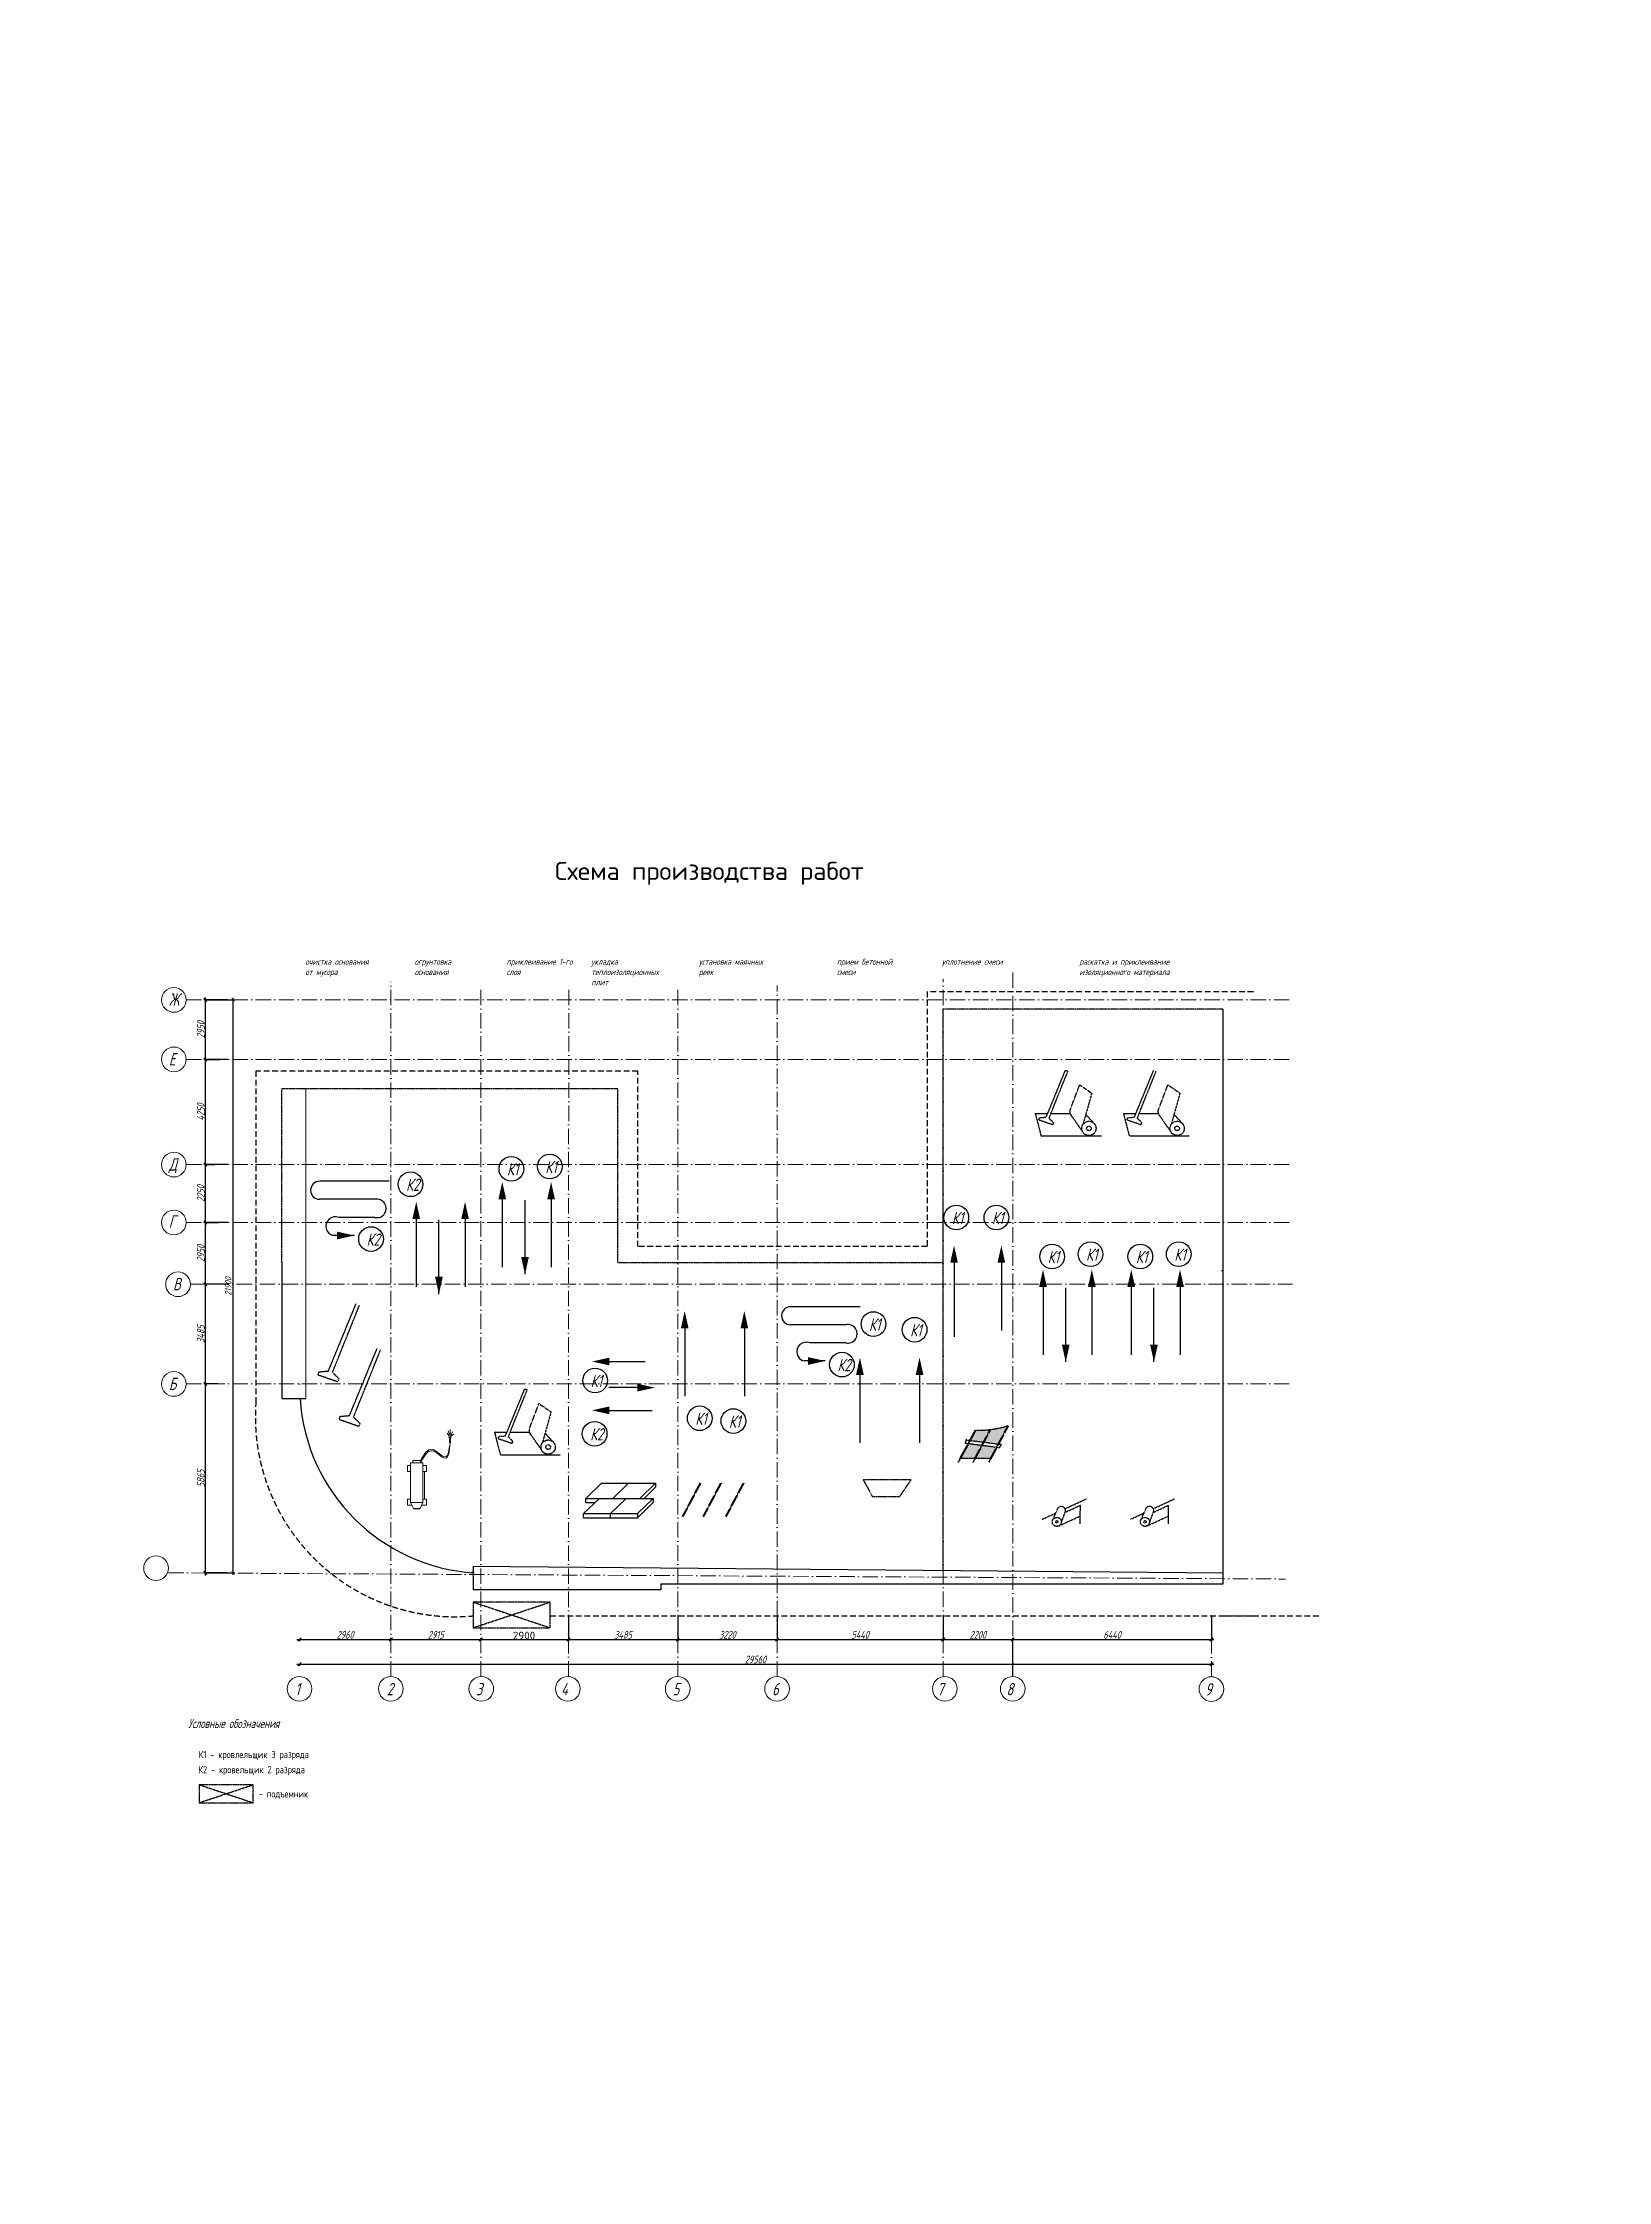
# Model space of a CAD drawing. Header units: millimetres. Extents: x 5763 to 12018931, y 39842 to 3600577.
# Drawn here: x 409585 to 531375, y 476594 to 642921 of the extents above; entities that cross this region are included whole.
import ezdxf

# ---------------------------------------------------------------- set-up
doc = ezdxf.new("R2010")
doc.units = ezdxf.units.MM
for name, pattern in [('ACAD_ISO04W100', [30, 24, -3, 0, -3]), ('ACAD_ISO10W100', [18, 12, -3, 0, -3]), ('DASHED', [0.75, 0.5, -0.25]), ('HIDDEN', [9.525, 6.35, -3.175])]:
    doc.linetypes.add(name, pattern=pattern)
doc.layers.add('!Форматы', color=7, linetype='Continuous')
doc.layers.add('Архитектура', color=7, linetype='Continuous')
doc.layers.add('@0.15', color=4, linetype='Continuous', lineweight=15)
doc.styles.add('Arial', font='arialbi.ttf', dxfattribs={"height": 1.8})
doc.styles.add('MStandart', font='romans.shx', dxfattribs={"width": 0.85, "height": 3})
doc.styles.get("Standard").update_dxf_attribs({"font": 'romans.shx', "width": 0.7, "oblique": 15, "height": 500})
doc.styles.add('style1', font='romans.shx', dxfattribs={"width": 0.7})
doc.styles.add('VSSP_ROMANS07', font='romans.shx', dxfattribs={"width": 0.7, "oblique": 15, "height": 250})
doc.dimstyles.new('1_100', dxfattribs={"dimtxt": 2.5, "dimasz": 2.5, "dimexe": 1.25, "dimexo": 0.625, "dimtad": 1, "dimlfac": 100, "dimtxsty": 'Arial', "dimblk": 'ARCHTICK', "dimcen": 2.5, "dimadec": 0, "dimazin": 0, "dimtfac": 1, "dimtmove": 0, "dimatfit": 3, "dimfxl": 1, "dimarcsym": 0})
doc.dimstyles.new('ISO-25', dxfattribs={"dimtxt": 500, "dimasz": 250, "dimexe": 150, "dimexo": 100, "dimgap": 125, "dimtad": 1, "dimtxsty": 'Standard', "dimblk": 'ARCHTICK', "dimcen": 25, "dimdle": 150, "dimadec": 0, "dimazin": 0, "dimtfac": 1, "dimtmove": 0, "dimatfit": 3, "dimfxl": 1, "dimarcsym": 0})
doc.dimstyles.new('VSSP-100', dxfattribs={"dimscale": 100, "dimtxt": 2.5, "dimasz": 2.5, "dimexe": 1.25, "dimexo": 0.625, "dimtad": 1, "dimdec": 0, "dimrnd": 0.001, "dimzin": 1, "dimtxsty": 'VSSP_ROMANS07', "dimblk": 'OBLIQUE', "dimcen": 2.5, "dimdle": 2, "dimaunit": 1, "dimadec": 3, "dimazin": 2, "dimtfac": 1, "dimtdec": 0, "dimtix": 1, "dimtmove": 2, "dimatfit": 3, "dimldrblk": 'OBLIQUE', "dimfxl": 1.25, "dimtolj": 1, "dimtzin": 0, "dimarcsym": 0})

msp = doc.modelspace()

# ---------------------------------------------------------------- texts
at = {"color": 7, "lineweight": 18, "ltscale": 0.5, "style": 'MStandart'}
msp.add_text('Схема производства работ ', height=1400, dxfattribs=at).set_placement((449422.88038, 577808.94928))
at = {"color": 7, "lineweight": 18, "ltscale": 0.5, "style": 'style1', "width": 0.7}
for s, p in [('К1 - кровлельщик 3 разряда', (421721.34811, 509499.57465)), ('К2 - кровельщик 2 разряда', (421693.23723, 508327.65545)), ('- подъемник', (426392.90907, 506441.59574))]:
    msp.add_text(s, height=560, dxfattribs=at).set_placement(p)
at = {"linetype": 'ACAD_ISO04W100', "char_height": 480, "attachment_point": 1}
for s, width, insert in [('очистка основания от мусора', 4821.1394241, (430007.7665, 571684.08682)), ('огрунтовка основания', 4821.1394241, (438515.98597, 571684.08682)), ('приклеивание 1-го слоя', 4821.1394241, (445669.85175, 571684.08682)), ('укладка теплоизоляционных плит', 4821.1394241, (452258.27081, 571684.08682)), ('установка маячных реек', 4821.1394241, (460627.22905, 571684.08682)), ('прием бетонной смеси', 4821.1394241, (471366.64875, 571684.08682)), ('уплотнение смеси', 4821.1394241, (479529.11467, 571684.08682)), ('раскатка и приклеивание изоляционного материала', 8095.5669264, (490228.80531, 571684.08682))]:
    msp.add_mtext_dynamic_manual_height_columns(s, width=width, gutter_width=2500, heights=[0], dxfattribs=dict(at, insert=insert))
at = {"char_height": 960, "attachment_point": 1}
for s, insert in [('К1', (445693.16759, 555777.63899)), ('К1', (448682.59374, 555959.20212)), ('К2', (437848.51722, 554575.95486)), ('К1', (480307.61365, 551989.08661)), ('К1', (483429.14184, 551989.08661)), ('К2', (434774.36149, 550314.19368)), ('К1', (487761.35037, 548959.1952)), ('К1', (490750.77653, 549140.75833)), ('К1', (494624.41368, 548959.1952)), ('К1', (497613.83983, 549140.75833)), ('К1', (473861.24251, 543706.83121)), ('К1', (477062.72311, 543264.82048)), ('К1', (452208.34468, 539315.95448)), ('К2', (471410.43959, 540553.69467)), ('К1', (460347.26599, 536379.74887)), ('К1', (462965.83835, 536158.57482)), ('К2', (452172.25366, 535169.96666))]:
    msp.add_mtext_dynamic_manual_height_columns(s, width=1227.9810389, gutter_width=12.5, heights=[0], dxfattribs=dict(at, insert=insert))
at = {"insert": (417969.14742, 512541.42055), "char_height": 700, "width": 20478.9228907, "attachment_point": 1}
msp.add_mtext('         Условные обозначения', dxfattribs=at)
at = {"layer": 'Архитектура', "lineweight": 20, "style": 'VSSP_ROMANS07', "oblique": 15, "width": 0.7}
for s, p in [('Ж', (419396.53947, 568022.48471)), ('Е', (419396.64086, 563381.20819)), ('Д', (419396.64086, 555200.28222)), ('Г', (419394.53004, 550763.9086)), ('В', (419718.22124, 545890.76788))]:
    msp.add_text(s, height=960, dxfattribs=at).set_placement(p)
at = {"layer": 'Архитектура', "color": 7, "lineweight": 20, "style": 'VSSP_ROMANS07', "oblique": 15, "width": 0.7}
for s, p in [('Б', (419396.64086, 538136.36788)), ('1', (429226.36717, 514389.34385)), ('2', (436356.11278, 514389.34385)), ('3', (443287.55378, 514389.34385)), ('4', (449906.10745, 514389.34385)), ('5', (458595.50868, 514389.34385)), ('6', (466325.90683, 514389.34385)), ('7', (479167.73102, 514389.34385)), ('8', (484557.1627, 514389.34385)), ('9', (500015.57041, 514369.9181))]:
    msp.add_text(s, height=960, dxfattribs=at).set_placement(p)

# ---------------------------------------------------------------- blocks, each defined once
blk = doc.blocks.new('_OBLIQUE')
at = {"color": 0, "linetype": 'ByBlock'}
blk.add_line((-0.5, -0.5), (0.5, 0.5), dxfattribs=at)
blk = doc.blocks.new('*D96')
at = {"layer": 'Defpoints', "color": 0, "transparency": 16777216}
for p in [(429557, 518733), (436663, 518733), (436663, 518733)]:
    blk.add_point(p, dxfattribs=at)
at = {"layer": 'Архитектура', "color": 0, "lineweight": -2, "transparency": 16777216}
for p, q in [((429357, 518733), (436863, 518733)), ((429557, 518733), (429557, 518608)), ((436663, 518733), (436663, 518858))]:
    blk.add_line(p, q, dxfattribs=at)
at = {"layer": 'Архитектура', "color": 0, "lineweight": -2, "transparency": 16777216, "xscale": 250, "yscale": 250, "zscale": 250, "rotation": 180}
blk.add_blockref('_OBLIQUE', (429557, 518733), dxfattribs=at)
at = {"layer": 'Архитектура', "color": 0, "lineweight": -2, "transparency": 16777216, "xscale": 250, "yscale": 250, "zscale": 250}
blk.add_blockref('_OBLIQUE', (436663, 518733), dxfattribs=at)
at = {"layer": 'Архитектура', "color": 0, "lineweight": 20, "transparency": 16777216, "insert": (433110, 519096), "char_height": 250, "attachment_point": 5, "style": 'VSSP_ROMANS07'}
blk.add_mtext('\\A1;{\\H2.4x;2960}', dxfattribs=at)
blk = doc.blocks.new('*D97')
at = {"layer": 'Defpoints', "color": 0, "transparency": 16777216}
for p in [(429557, 516813), (500503, 516813), (500503, 516813)]:
    blk.add_point(p, dxfattribs=at)
at = {"layer": 'Архитектура', "color": 0, "lineweight": -2, "transparency": 16777216}
for p, q in [((429357, 516813), (500703, 516813)), ((429557, 516813), (429557, 516688)), ((500503, 516813), (500503, 516938))]:
    blk.add_line(p, q, dxfattribs=at)
at = {"layer": 'Архитектура', "color": 0, "lineweight": -2, "transparency": 16777216, "xscale": 250, "yscale": 250, "zscale": 250, "rotation": 180}
blk.add_blockref('_OBLIQUE', (429557, 516813), dxfattribs=at)
at = {"layer": 'Архитектура', "color": 0, "lineweight": -2, "transparency": 16777216, "xscale": 250, "yscale": 250, "zscale": 250}
blk.add_blockref('_OBLIQUE', (500503, 516813), dxfattribs=at)
at = {"layer": 'Архитектура', "color": 0, "lineweight": 20, "transparency": 16777216, "insert": (465030, 517176), "char_height": 250, "attachment_point": 5, "style": 'VSSP_ROMANS07'}
blk.add_mtext('\\A1;{\\H2.4x;29560}', dxfattribs=at)
blk = doc.blocks.new('*D98')
at = {"layer": 'Defpoints', "color": 0, "transparency": 16777216}
for p in [(436663, 518733), (443661, 518733), (443661, 518733)]:
    blk.add_point(p, dxfattribs=at)
at = {"layer": 'Архитектура', "color": 0, "lineweight": -2, "transparency": 16777216}
for p, q in [((436463, 518733), (443861, 518733)), ((436663, 518733), (436663, 518858)), ((443661, 518733), (443661, 518858))]:
    blk.add_line(p, q, dxfattribs=at)
at = {"layer": 'Архитектура', "color": 0, "lineweight": -2, "transparency": 16777216, "xscale": 250, "yscale": 250, "zscale": 250, "rotation": 180}
blk.add_blockref('_OBLIQUE', (436663, 518733), dxfattribs=at)
at = {"layer": 'Архитектура', "color": 0, "lineweight": -2, "transparency": 16777216, "xscale": 250, "yscale": 250, "zscale": 250}
blk.add_blockref('_OBLIQUE', (443661, 518733), dxfattribs=at)
at = {"layer": 'Архитектура', "color": 0, "lineweight": 20, "transparency": 16777216, "insert": (440162, 519096), "char_height": 250, "width": 61153.46, "attachment_point": 5, "style": 'VSSP_ROMANS07'}
blk.add_mtext('\\A1;{\\H2.4x;2915}', dxfattribs=at)
blk = doc.blocks.new('*D99')
at = {"layer": 'Defpoints', "color": 0, "transparency": 16777216}
for p in [(422237, 538603), (422687, 538603), (424001, 523915)]:
    blk.add_point(p, dxfattribs=at)
at = {"layer": 'Архитектура', "color": 0, "lineweight": -2, "transparency": 16777216}
for p, q in [((422624, 538603), (422112, 538603)), ((422237, 523715), (422237, 538803)), ((423938, 523915), (422112, 523915))]:
    blk.add_line(p, q, dxfattribs=at)
at = {"layer": 'Архитектура', "color": 0, "lineweight": -2, "transparency": 16777216, "xscale": 250, "yscale": 250, "zscale": 250}
for p, rotation in [((422237, 538603), 90), ((422237, 523915), 270)]:
    blk.add_blockref('_OBLIQUE', p, dxfattribs=dict(at, rotation=rotation))
at = {"layer": 'Архитектура', "color": 0, "lineweight": 20, "transparency": 16777216, "insert": (421874, 531259), "char_height": 250, "width": 65299.15, "attachment_point": 5, "rotation": 90, "style": 'VSSP_ROMANS07'}
blk.add_mtext('\\A1;{\\H2.4x;5865}', dxfattribs=at)
blk = doc.blocks.new('*D100')
at = {"layer": 'Defpoints', "color": 0, "transparency": 16777216}
for p in [(422237, 546357), (424058, 546357), (423264, 538603)]:
    blk.add_point(p, dxfattribs=at)
at = {"layer": 'Архитектура', "color": 0, "lineweight": -2, "transparency": 16777216}
for p, q in [((423996, 546357), (422112, 546357)), ((422237, 538403), (422237, 546557)), ((423202, 538603), (422112, 538603))]:
    blk.add_line(p, q, dxfattribs=at)
at = {"layer": 'Архитектура', "color": 0, "lineweight": -2, "transparency": 16777216, "xscale": 250, "yscale": 250, "zscale": 250}
for p, rotation in [((422237, 546357), 90), ((422237, 538603), 270)]:
    blk.add_blockref('_OBLIQUE', p, dxfattribs=dict(at, rotation=rotation))
at = {"layer": 'Архитектура', "color": 0, "lineweight": 20, "transparency": 16777216, "insert": (421874, 542480), "char_height": 250, "attachment_point": 5, "rotation": 90, "style": 'VSSP_ROMANS07'}
blk.add_mtext('\\A1;{\\H2.4x;3485}', dxfattribs=at)
blk = doc.blocks.new('*D101')
at = {"layer": 'Defpoints', "color": 0, "transparency": 16777216}
for p in [(458981, 520653), (466711, 520653), (466711, 518733)]:
    blk.add_point(p, dxfattribs=at)
at = {"layer": 'Архитектура', "color": 0, "lineweight": -2, "transparency": 16777216}
for p, q in [((458981, 520591), (458981, 518608)), ((466711, 520591), (466711, 518608)), ((458781, 518733), (466911, 518733))]:
    blk.add_line(p, q, dxfattribs=at)
at = {"layer": 'Архитектура', "color": 0, "lineweight": -2, "transparency": 16777216, "xscale": 250, "yscale": 250, "zscale": 250, "rotation": 180}
blk.add_blockref('_OBLIQUE', (458981, 518733), dxfattribs=at)
at = {"layer": 'Архитектура', "color": 0, "lineweight": -2, "transparency": 16777216, "xscale": 250, "yscale": 250, "zscale": 250}
blk.add_blockref('_OBLIQUE', (466711, 518733), dxfattribs=at)
at = {"layer": 'Архитектура', "color": 0, "lineweight": 20, "transparency": 16777216, "insert": (462846, 519096), "char_height": 250, "width": 87154.5, "attachment_point": 5, "style": 'VSSP_ROMANS07'}
blk.add_mtext('\\A1;{\\H2.4x;3220}', dxfattribs=at)
blk = doc.blocks.new('*D105')
at = {"layer": 'Defpoints', "color": 0, "transparency": 16777216}
for p in [(479622, 520653), (485045, 518733), (485045, 515853)]:
    blk.add_point(p, dxfattribs=at)
at = {"layer": 'Архитектура', "color": 0, "lineweight": -2, "transparency": 16777216}
for p, q in [((479622, 520591), (479622, 518608)), ((479422, 518733), (485245, 518733)), ((485045, 515916), (485045, 518858))]:
    blk.add_line(p, q, dxfattribs=at)
at = {"layer": 'Архитектура', "color": 0, "lineweight": -2, "transparency": 16777216, "xscale": 250, "yscale": 250, "zscale": 250, "rotation": 180}
blk.add_blockref('_OBLIQUE', (479622, 518733), dxfattribs=at)
at = {"layer": 'Архитектура', "color": 0, "lineweight": -2, "transparency": 16777216, "xscale": 250, "yscale": 250, "zscale": 250}
blk.add_blockref('_OBLIQUE', (485045, 518733), dxfattribs=at)
at = {"layer": 'Архитектура', "color": 0, "lineweight": 20, "transparency": 16777216, "insert": (482333, 519095), "char_height": 250, "width": 65741.77, "attachment_point": 5, "style": 'VSSP_ROMANS07'}
blk.add_mtext('\\A1;{\\H2.4x;2200}', dxfattribs=at)
blk = doc.blocks.new('*D106')
at = {"layer": 'Defpoints', "color": 0, "transparency": 16777216}
for p in [(500503, 520653), (500503, 518733), (485045, 515853)]:
    blk.add_point(p, dxfattribs=at)
at = {"layer": 'Архитектура', "color": 0, "lineweight": -2, "transparency": 16777216}
for p, q in [((500503, 520591), (500503, 518608)), ((484845, 518733), (500703, 518733)), ((485045, 515916), (485045, 518858))]:
    blk.add_line(p, q, dxfattribs=at)
at = {"layer": 'Архитектура', "color": 0, "lineweight": -2, "transparency": 16777216, "xscale": 250, "yscale": 250, "zscale": 250, "rotation": 180}
blk.add_blockref('_OBLIQUE', (485045, 518733), dxfattribs=at)
at = {"layer": 'Архитектура', "color": 0, "lineweight": -2, "transparency": 16777216, "xscale": 250, "yscale": 250, "zscale": 250}
blk.add_blockref('_OBLIQUE', (500503, 518733), dxfattribs=at)
at = {"layer": 'Архитектура', "color": 0, "lineweight": 20, "transparency": 16777216, "insert": (492774, 519095), "char_height": 250, "width": 77202.16, "attachment_point": 5, "style": 'VSSP_ROMANS07'}
blk.add_mtext('\\A1;{\\H2.4x;6440}', dxfattribs=at)
blk = doc.blocks.new('*D102')
at = {"layer": 'Defpoints', "color": 0, "transparency": 16777216}
for p in [(450482, 520654), (458981, 519130), (458981, 518734)]:
    blk.add_point(p, dxfattribs=at)
at = {"layer": 'Архитектура', "color": 0, "lineweight": -2, "transparency": 16777216}
for p, q in [((450482, 520592), (450482, 518609)), ((458981, 519067), (458981, 518609)), ((450282, 518734), (459181, 518734))]:
    blk.add_line(p, q, dxfattribs=at)
at = {"layer": 'Архитектура', "color": 0, "lineweight": -2, "transparency": 16777216, "xscale": 250, "yscale": 250, "zscale": 250, "rotation": 180}
blk.add_blockref('_OBLIQUE', (450482, 518734), dxfattribs=at)
at = {"layer": 'Архитектура', "color": 0, "lineweight": -2, "transparency": 16777216, "xscale": 250, "yscale": 250, "zscale": 250}
blk.add_blockref('_OBLIQUE', (458981, 518734), dxfattribs=at)
at = {"layer": 'Архитектура', "color": 0, "lineweight": 20, "transparency": 16777216, "insert": (454731, 519097), "char_height": 250, "attachment_point": 5, "style": 'VSSP_ROMANS07', "bg_fill": 3, "box_fill_scale": 1.1, "bg_fill_color": 256, "bg_fill_true_color": 13158600, "bg_fill_transparency": 0}
blk.add_mtext('\\A1;{\\H2.4x;3485}', dxfattribs=at)
blk = doc.blocks.new('*D103')
at = {"layer": '!Форматы', "color": 0, "lineweight": -2, "transparency": 16777216}
for p, q in [((466511, 518733), (479829, 518733)), ((466711, 518733), (466711, 518608)), ((479629, 518733), (479629, 518858))]:
    blk.add_line(p, q, dxfattribs=at)
at = {"layer": 'Defpoints', "color": 0, "transparency": 16777216}
for p in [(466711, 518733), (479629, 518733), (479629, 518733)]:
    blk.add_point(p, dxfattribs=at)
at = {"layer": '!Форматы', "color": 0, "lineweight": -2, "transparency": 16777216, "xscale": 250, "yscale": 250, "zscale": 250, "rotation": 180}
blk.add_blockref('_OBLIQUE', (466711, 518733), dxfattribs=at)
at = {"layer": '!Форматы', "color": 0, "lineweight": -2, "transparency": 16777216, "xscale": 250, "yscale": 250, "zscale": 250}
blk.add_blockref('_OBLIQUE', (479629, 518733), dxfattribs=at)
at = {"layer": '!Форматы', "color": 0, "lineweight": 20, "transparency": 16777216, "insert": (473170, 519095), "char_height": 250, "attachment_point": 5, "style": 'VSSP_ROMANS07'}
blk.add_mtext('\\A1;{\\H2.4x;5440}', dxfattribs=at)
blk = doc.blocks.new('_ArchTick')
at = {"color": 0, "linetype": 'ByBlock', "const_width": 0.15}
blk.add_lwpolyline([(-0.5, -0.5), (0.5, 0.5)], dxfattribs=at)
blk = doc.blocks.new('*D104')
at = {"color": 0, "lineweight": -2, "ltscale": 100, "transparency": 16777216}
for p, q in [((443661, 518734), (443661, 518734)), ((443661, 518733), (450391, 518733)), ((450391, 518734), (450391, 518734))]:
    blk.add_line(p, q, dxfattribs=at)
at = {"layer": 'Defpoints', "color": 0, "ltscale": 100, "transparency": 16777216}
for p in [(443661, 518733), (450391, 518733), (450391, 518733)]:
    blk.add_point(p, dxfattribs=at)
at = {"color": 0, "lineweight": -2, "ltscale": 100, "transparency": 16777216, "xscale": 2.5, "yscale": 2.5, "zscale": 2.5, "rotation": 180}
blk.add_blockref('_ArchTick', (443661, 518733), dxfattribs=at)
at = {"color": 0, "lineweight": -2, "ltscale": 100, "transparency": 16777216, "xscale": 2.5, "yscale": 2.5, "zscale": 2.5}
blk.add_blockref('_ArchTick', (450391, 518733), dxfattribs=at)
at = {"color": 0, "ltscale": 100, "transparency": 16777216, "insert": (447026, 519034), "char_height": 1.8, "width": 558.51, "attachment_point": 5, "style": 'Arial'}
blk.add_mtext('{\\Fromans|c204;\\H333.33333x;2900}', dxfattribs=at)
blk = doc.blocks.new('*D107')
at = {"layer": 'Defpoints', "color": 0, "transparency": 16777216}
for p in [(422237, 551167), (424058, 551167), (423264, 546357)]:
    blk.add_point(p, dxfattribs=at)
at = {"layer": 'Архитектура', "color": 0, "lineweight": -2, "transparency": 16777216}
for p, q in [((423996, 551167), (422112, 551167)), ((422237, 546157), (422237, 551367)), ((423202, 546357), (422112, 546357))]:
    blk.add_line(p, q, dxfattribs=at)
at = {"layer": 'Архитектура', "color": 0, "lineweight": -2, "transparency": 16777216, "xscale": 250, "yscale": 250, "zscale": 250}
for p, rotation in [((422237, 551167), 90), ((422237, 546357), 270)]:
    blk.add_blockref('_OBLIQUE', p, dxfattribs=dict(at, rotation=rotation))
at = {"layer": 'Архитектура', "color": 0, "lineweight": 20, "transparency": 16777216, "insert": (421874, 548762), "char_height": 250, "attachment_point": 5, "rotation": 90, "style": 'VSSP_ROMANS07'}
blk.add_mtext('\\A1;{\\H2.4x;2950}', dxfattribs=at)
blk = doc.blocks.new('*D108')
at = {"layer": 'Defpoints', "color": 0, "transparency": 16777216}
for p in [(422237, 555667), (424058, 555667), (423264, 551167)]:
    blk.add_point(p, dxfattribs=at)
at = {"layer": 'Архитектура', "color": 0, "lineweight": -2, "transparency": 16777216}
for p, q in [((423996, 555667), (422112, 555667)), ((422237, 550967), (422237, 555867)), ((423202, 551167), (422112, 551167))]:
    blk.add_line(p, q, dxfattribs=at)
at = {"layer": 'Архитектура', "color": 0, "lineweight": -2, "transparency": 16777216, "xscale": 250, "yscale": 250, "zscale": 250}
for p, rotation in [((422237, 555667), 90), ((422237, 551167), 270)]:
    blk.add_blockref('_OBLIQUE', p, dxfattribs=dict(at, rotation=rotation))
at = {"layer": 'Архитектура', "color": 0, "lineweight": 20, "transparency": 16777216, "insert": (421874, 553417), "char_height": 250, "attachment_point": 5, "rotation": 90, "style": 'VSSP_ROMANS07'}
blk.add_mtext('\\A1;{\\H2.4x;2250}', dxfattribs=at)
blk = doc.blocks.new('*D109')
at = {"layer": 'Defpoints', "color": 0, "transparency": 16777216}
for p in [(422237, 563848), (424058, 563848), (423264, 555667)]:
    blk.add_point(p, dxfattribs=at)
at = {"layer": 'Архитектура', "color": 0, "lineweight": -2, "transparency": 16777216}
for p, q in [((422237, 555467), (422237, 564048)), ((423996, 563848), (422112, 563848)), ((423202, 555667), (422112, 555667))]:
    blk.add_line(p, q, dxfattribs=at)
at = {"layer": 'Архитектура', "color": 0, "lineweight": -2, "transparency": 16777216, "xscale": 250, "yscale": 250, "zscale": 250}
for p, rotation in [((422237, 563848), 90), ((422237, 555667), 270)]:
    blk.add_blockref('_OBLIQUE', p, dxfattribs=dict(at, rotation=rotation))
at = {"layer": 'Архитектура', "color": 0, "lineweight": 20, "transparency": 16777216, "insert": (421874, 559757), "char_height": 250, "width": 166326.95, "attachment_point": 5, "rotation": 90, "style": 'VSSP_ROMANS07'}
blk.add_mtext('\\A1;{\\H2.4x;4250}', dxfattribs=at)
blk = doc.blocks.new('*D110')
at = {"layer": 'Defpoints', "color": 0, "transparency": 16777216}
for p in [(422237, 568475), (424058, 568475), (423264, 563848)]:
    blk.add_point(p, dxfattribs=at)
at = {"layer": 'Архитектура', "color": 0, "lineweight": -2, "transparency": 16777216}
for p, q in [((423996, 568475), (422112, 568475)), ((422237, 563648), (422237, 568675)), ((423202, 563848), (422112, 563848))]:
    blk.add_line(p, q, dxfattribs=at)
at = {"layer": 'Архитектура', "color": 0, "lineweight": -2, "transparency": 16777216, "xscale": 250, "yscale": 250, "zscale": 250}
for p, rotation in [((422237, 568475), 90), ((422237, 563848), 270)]:
    blk.add_blockref('_OBLIQUE', p, dxfattribs=dict(at, rotation=rotation))
at = {"layer": 'Архитектура', "color": 0, "lineweight": 20, "transparency": 16777216, "insert": (421874, 566161), "char_height": 250, "attachment_point": 5, "rotation": 90, "style": 'VSSP_ROMANS07'}
blk.add_mtext('\\A1;{\\H2.4x;2950}', dxfattribs=at)
blk = doc.blocks.new('*D111')
at = {"color": 0, "lineweight": -2, "transparency": 16777216}
for p, q in [((422337, 568475), (424536, 568475)), ((424386, 523765), (424386, 568625)), ((422337, 523915), (424536, 523915))]:
    blk.add_line(p, q, dxfattribs=at)
at = {"layer": 'Defpoints', "color": 0, "transparency": 16777216}
for p in [(422237, 568475), (424386, 568475), (422237, 523915)]:
    blk.add_point(p, dxfattribs=at)
at = {"color": 0, "lineweight": -2, "transparency": 16777216, "xscale": 250, "yscale": 250, "zscale": 250}
for p, rotation in [((424386, 568475), 90), ((424386, 523915), 270)]:
    blk.add_blockref('_ArchTick', p, dxfattribs=dict(at, rotation=rotation))
at = {"color": 0, "transparency": 16777216, "insert": (424011, 546195), "char_height": 500, "attachment_point": 5, "rotation": 90}
blk.add_mtext('21900', dxfattribs=at)

# ---------------------------------------------------------------- dimensions: what is measured, and where the dimension line sits
at = {"layer": '!Форматы', "color": 1, "lineweight": 20}
dim = msp.add_linear_dim(base=(479628.87357, 518732.76684), p1=(466710.96463, 518733.24117), p2=(479628.87357, 518732.76684), text='{\\H2.4x;5440}', dimstyle='VSSP-100', override={"dimfxlon": 1}, dxfattribs=at)
dim.commit()
dim.dimension.update_dxf_attribs({"geometry": '*D103', "text_midpoint": (473169.9191, 519095.26684)})
dim = msp.add_linear_dim(base=(424386.22042, 568475.00574), p1=(422236.56687, 523914.84091), p2=(422236.56687, 568475.00574), angle=90, text='21900', dimstyle='ISO-25')
dim.commit()
dim.dimension.update_dxf_attribs({"geometry": '*D111', "text_midpoint": (424386.22042, 546194.92333), "dimtype": 160})
at = {"layer": 'Архитектура', "color": 7, "lineweight": 20}
for base, p1, p2, text, picture, middle in [((422236.56687, 563847.68122), (423264.4499, 555666.75525), (424058.00829, 563847.68122), '{\\H2.4x;4250}', '*D109', (421874.06687, 559757.21824)), ((422236.56687, 568475.00574), (423264.4499, 563847.68122), (424058.00829, 568475.00574), '{\\H2.4x;2950}', '*D110', (421874.06687, 566161.34348)), ((422236.56687, 538602.84091), (424000.56667, 523914.84091), (422686.56687, 538602.84091), '{\\H2.4x;5865}', '*D99', (421874.06687, 531258.84091)), ((422236.56687, 555666.75525), (423264.4499, 551166.75525), (424058.00829, 555666.75525), '{\\H2.4x;2250}', '*D108', (421874.06687, 553416.75525)), ((422236.56687, 551166.75525), (423264.4499, 546357.24091), (424058.00829, 551166.75525), '{\\H2.4x;2950}', '*D107', (421874.06687, 548761.99808)), ((422236.56687, 546357.24091), (423264.4499, 538602.84091), (424058.00829, 546357.24091), '{\\H2.4x;3485}', '*D100', (421874.06687, 542480.04091))]:
    dim = msp.add_linear_dim(base=base, p1=p1, p2=p2, angle=90, text=text, dimstyle='VSSP-100', override={"dimfxl": 100}, dxfattribs=at)
    dim.commit()
    dim.dimension.update_dxf_attribs({"geometry": picture, "text_midpoint": middle})
for base, p1, p2, text, override, picture, middle in [((466710.96463, 518733.24117), (458980.56647, 520653.24091), (466710.96463, 520653.24091), '{\\H2.4x;3220}', {"dimadec": 3, "dimfxl": 100}, '*D101', (462845.76555, 519095.74117)), ((485044.55876, 518732.76684), (479622.15998, 520653.24091), (485044.55876, 515853.24117), '{\\H2.4x;2200}', {"dimfxl": 100}, '*D105', (482333.35937, 519095.26684)), ((500502.96647, 518732.76684), (485044.55876, 515853.24117), (500502.96647, 520653.24091), '{\\H2.4x;6440}', {"dimfxl": 100}, '*D106', (492773.76262, 519095.26684)), ((443660.659, 518733.24117), (436662.73558, 518733.24117), (443660.659, 518733.24117), '{\\H2.4x;2915}', {"dimfxlon": 1}, '*D98', (440161.69729, 519095.74117)), ((436662.73558, 518733.24117), (429556.56262, 518733.24117), (436662.73558, 518733.24117), '{\\H2.4x;2960}', {"dimfxlon": 1}, '*D96', (433109.6491, 519095.74117)), ((500502.96647, 516813.24117), (429556.56262, 516813.24117), (500502.96647, 516813.24117), '{\\H2.4x;29560}', {"dimfxlon": 1}, '*D97', (465029.76454, 517175.74117))]:
    dim = msp.add_linear_dim(base=base, p1=p1, p2=p2, text=text, dimstyle='VSSP-100', override=override, dxfattribs=at)
    dim.commit()
    dim.dimension.update_dxf_attribs({"geometry": picture, "text_midpoint": middle})

# ---------------------------------------------------------------- hatches: boundary and pattern name
at = {"linetype": 'ACAD_ISO04W100'}
h = msp.add_hatch(dxfattribs=at)
h.set_pattern_fill('AR-CONC', color=256, scale=0.7)
h.set_pattern_definition([(50, (249771.26, 238094.75), (127.529268, -11.15736), [13.335, -146.685]), (355, (249771.26, 238094.75), (-24.670395, 133.73979), [10.668, -117.34841]), (100.451445, (249781.89, 238093.82), (102.858873, 122.582426), [11.333006, -124.66317]), (46.1842, (249771.26, 238130.3), (189.75533, -29.42963), [20.0025, -220.0275]), (96.63556, (249787.07, 238127.85), (166.18289, 173.19829), [16.99952, -186.99493]), (351.18415, (249771.26, 238130.3), (166.18289, 173.19829), [16.00198, -176.02181]), (21, (249789.04, 238121.42), (106.130074, -71.58564), [13.335, -146.685]), (326, (249789.04, 238121.42), (43.26142, 128.931576), [10.668, -117.348]), (71.451445, (249797.88, 238115.45), (149.391493, 57.34594), [11.333006, -124.662956]), (37.5, (249771.26, 238094.746), (2.1620223, 59.188527), [0, -115.9256, 0, -119.126, 0, -117.7925]), (7.5, (249771.26, 238094.746), (46.773764, 70.126402), [0, -67.9196, 0, -113.2586, 0, -44.8945]), (327.5, (249731.61, 238094.746), (94.9134166, -4.010121), [0, -44.45, 0, -138.684, 0, -184.023]), (317.5, (249713.83, 238094.746), (103.690427, 17.798544), [0, -57.785, 0, -92.1004, 0, -130.683])])
h.paths.add_polyline_path([(482655.78956, 533836.93598), (481593.65531, 533974.26877), (480956.96502, 532801.8944), (482107.98557, 532801.8944)])
h.paths.add_polyline_path([(483806.66449, 533688.12913), (482655.78956, 533836.93598), (482107.98557, 532801.8944), (483336.63192, 532801.8944)])
h.paths.add_polyline_path([(484693.65184, 535360.52172, -0.0443302019), (483303.80331, 535061.31768), (482771.94194, 534056.39869), (483925.12838, 533911.48986)])
h.paths.add_polyline_path([(483303.80331, 535061.31768, -0.0359475229), (482151.70903, 535001.84508), (481710.68168, 534189.75613), (482771.94194, 534056.39869)])

# ---------------------------------------------------------------- linework, layer by layer
at = {"layer": '!Форматы', "lineweight": 20}
msp.add_line((430044.82412, 561558.07231), (430044.82412, 537463.15528), dxfattribs=at)
at = {"layer": '!Форматы', "color": 1, "lineweight": 20}
msp.add_line((430044.61875, 537463.15528), (428983.81875, 537463.15528), dxfattribs=at)
at = {"linetype": 'HIDDEN', "ltscale": 70}
for p, q in [((503764.22366, 569113.79239), (478397.67347, 569113.79239)), ((478397.67347, 569113.79239), (478397.67347, 549304.23857)), ((455890.62716, 562926.37654), (426171.33375, 562926.37654)), ((426171.33375, 562926.37654), (426171.33375, 537264.74806)), ((455890.62716, 549304.23857), (455890.62716, 562926.37654)), ((478397.67347, 549304.23857), (455890.62716, 549304.23857)), ((449062.53312, 520563.87578), (508899.21866, 520563.87578))]:
    msp.add_line(p, q, dxfattribs=at)
for p, q in [((422236.56687, 568475.00574), (423419.68292, 568475.00574)), ((422236.56687, 563847.68122), (423372.0934, 563847.68122)), ((422236.56687, 555666.75525), (422960.28071, 555666.75525)), ((436528.774, 554372.04792), (431128.774, 554372.04792)), ((435426.86839, 552965.07448), (431128.774, 552965.07448)), ((445335.2377, 553469.7984), (445335.2377, 547700.82607)), ((447102.05445, 547131.95019), (447102.05445, 552900.92252)), ((449133.1393, 553469.7984), (449133.1393, 547700.82607)), ((422236.56687, 551166.75525), (423260.26617, 551166.75525)), ((435426.86839, 551558.10104), (432617.57082, 551558.10104)), ((438640.36619, 551932.00025), (438640.36619, 546163.02792)), ((440407.18293, 545594.15204), (440407.18293, 551363.12436)), ((442438.26778, 551932.00025), (442438.26778, 546163.02792)), ((433828.774, 550151.1276), (432183.34284, 550151.1276)), ((480482.549, 548027.25364), (480482.549, 542258.28131)), ((484161.64228, 548528.02787), (484161.64228, 542759.05554)), ((487403.42048, 546651.35461), (487403.42048, 540882.38228)), ((489170.23723, 540313.5064), (489170.23723, 546082.47873)), ((491201.32208, 546651.35461), (491201.32208, 540882.38228)), ((494266.48379, 546651.35461), (494266.48379, 540882.38228)), ((496033.30054, 540313.5064), (496033.30054, 546082.47873)), ((498064.38538, 546651.35461), (498064.38538, 540882.38228)), ((473164.85211, 544611.54891), (467764.85211, 544611.54891)), ((459526.32682, 543428.20435), (459526.32682, 537659.23202)), ((464165.42011, 543428.20435), (464165.42011, 537659.23202)), ((472062.94649, 543204.57547), (467764.85211, 543204.57547)), ((472062.94649, 541797.60203), (469253.64892, 541797.60203)), ((453159.88975, 540350.31803), (456461.31699, 540350.31803)), ((470464.85211, 540390.62859), (468819.42094, 540390.62859)), ((473156.13027, 539803.76174), (473156.13027, 534034.78941)), ((477795.22355, 539803.76174), (477795.22355, 534034.78941)), ((428196.61875, 537463.15528), (430044.61875, 537463.15528)), ((429559.35251, 538602.84091), (429559.35251, 538550.09484)), ((455851.59831, 538319.23319), (453614.66043, 538319.23319)), ((453159.88975, 536552.41644), (457007.8234, 536552.41644)), ((438415.35301, 528915.25806), (438940.89524, 528915.25806)), ((443062.53312, 524445.24091), (501396.61875, 523914.84091))]:
    msp.add_line(p, q)
at = {"linetype": 'ACAD_ISO04W100'}
for p, q in [((479635.97003, 524112.69862), (479635.97003, 567757.58295)), ((501396.61875, 567757.58295), (479635.97003, 567757.58295)), ((428196.61875, 548043.97834), (428196.61875, 561558.07231)), ((454333.50287, 561558.07231), (428196.61875, 561558.07231)), ((454333.50287, 548043.97834), (454333.50287, 561558.07231)), ((454333.50287, 548043.97834), (458064.82412, 548043.97834)), ((458064.82412, 548043.97834), (465069.82412, 548043.97834)), ((465069.82412, 548043.97834), (479635.97003, 548043.97834)), ((430994.19382, 539318.73085), (431073.72051, 539547.56907)), ((432636.99239, 535854.63896), (432716.51908, 536083.47717)), ((481331.84167, 534008.12098), (484030.43754, 533659.19552)), ((481438.4749, 534301.88148), (481334.74413, 533987.43054)), ((484163.96206, 533881.47814), (481404.45321, 534228.23664)), ((483336.63192, 532801.8944), (480956.96502, 532801.8944)), ((484030.43754, 533659.19552), (484163.96206, 533881.47814)), ((473418.75931, 531151.39859), (474121.77523, 529864.03873)), ((477138.88101, 531151.39859), (473418.75931, 531151.39859)), ((476260.11473, 529864.03873), (477138.88101, 531151.39859)), ((455855.4403, 528188.907), (457080.45632, 529397.64503)), ((457080.45632, 529705.58532), (457080.45632, 529397.64503)), ((474121.77523, 529864.03873), (476260.11473, 529864.03873)), ((451662.77964, 528188.907), (451662.77964, 528516.37175)), ((457668.61507, 522597.24091), (454333.50287, 522597.24091)), ((443062.53312, 521638.74105), (443062.53312, 519638.74105)), ((449062.53312, 521638.74105), (443062.53312, 521638.74105)), ((443062.53312, 521638.74105), (449062.53312, 519638.74105)), ((443062.53312, 519638.74105), (449062.53312, 521638.74105)), ((449062.53312, 519638.74105), (449062.53312, 521638.74105)), ((443062.53312, 519638.74105), (449062.53312, 519638.74105)), ((501396.61875, 520563.87578), (503764.22366, 520563.87578)), ((421752.9112, 507430.27293), (421752.9112, 506030.27293)), ((425952.9112, 507430.27293), (421752.9112, 507430.27293)), ((421752.9112, 507430.27293), (425952.9112, 506030.27293)), ((421752.9112, 506030.27293), (425952.9112, 507430.27293)), ((425952.9112, 506030.27293), (425952.9112, 507430.27293)), ((421752.9112, 506030.27293), (425952.9112, 506030.27293))]:
    msp.add_line(p, q, dxfattribs=at)
at = {"color": 1, "linetype": 'DASHED'}
for p, q in [((487652.71361, 559359.48739), (489154.56315, 563010.34492)), ((487873.69226, 559279.30765), (489342.38171, 562934.88568)), ((489154.56315, 563010.34492), (489342.38171, 562934.88568)), ((494515.77691, 559359.48739), (496017.62646, 563010.34492)), ((494736.75556, 559279.30765), (496205.44501, 562934.88568)), ((489501.37698, 559876.11392), (490254.31973, 561867.52507)), ((490254.31973, 561867.52507), (491192.65446, 561223.90339)), ((491192.65446, 561223.90339), (490513.77535, 558799.03272)), ((496364.44028, 559876.11392), (497117.38303, 561867.52507)), ((497117.38303, 561867.52507), (498055.71777, 561223.90339)), ((498055.71777, 561223.90339), (497376.83866, 558799.03272)), ((486777.9286, 559636.44978), (487766.64734, 559636.44978)), ((486795.04428, 559636.44978), (487248.61469, 557901.07674)), ((487081.88223, 559153.47501), (487137.55091, 559313.66176)), ((487081.88223, 559153.47501), (488155.6237, 558781.96889)), ((487137.55091, 559313.66176), (487652.71361, 559359.48739)), ((488239.60465, 558913.79334), (487873.69226, 559279.30765)), ((488017.18007, 559636.44978), (489482.23854, 559636.44978)), ((488155.6237, 558781.96889), (488239.60465, 558913.79334)), ((490456.95899, 558272.32487), (489542.371, 559577.92951)), ((491352.19403, 558886.91509), (490730.25619, 559572.27498)), ((493640.99191, 559636.44978), (494629.71065, 559636.44978)), ((493658.10759, 559636.44978), (494111.67799, 557901.07674)), ((493944.94553, 559153.47501), (494000.61422, 559313.66176)), ((493944.94553, 559153.47501), (495018.68701, 558781.96889)), ((494000.61422, 559313.66176), (494515.77691, 559359.48739)), ((495102.66795, 558913.79334), (494736.75556, 559279.30765)), ((494880.24337, 559636.44978), (496345.30184, 559636.44978)), ((495018.68701, 558781.96889), (495102.66795, 558913.79334)), ((497320.02229, 558272.32487), (496405.4343, 559577.92951)), ((498215.25734, 558886.91509), (497593.31949, 559572.27498)), ((487257.8218, 557892.70322), (491944.51982, 557892.70322)), ((494120.8851, 557892.70322), (498807.58312, 557892.70322)), ((431809.66722, 539613.03425), (433955.16657, 544828.54501)), ((432125.35101, 539498.49177), (434223.4788, 544720.7461)), ((433452.46579, 536148.94236), (435597.96514, 541364.45311)), ((433768.14958, 536034.39987), (435866.27736, 541256.6542)), ((430994.19382, 539318.73085), (432528.11022, 538788.00783)), ((431073.72051, 539547.56907), (431809.66722, 539613.03425)), ((432648.083, 538976.32847), (432125.35101, 539498.49177)), ((432528.11022, 538788.00783), (432648.083, 538976.32847)), ((445584.53082, 534569.43446), (447086.38037, 538220.29199)), ((445805.50948, 534489.25472), (447274.19893, 538144.83275)), ((447086.38037, 538220.29199), (447274.19893, 538144.83275)), ((432636.99239, 535854.63896), (434170.90878, 535323.91593)), ((432716.51908, 536083.47717), (433452.46579, 536148.94236)), ((434290.88157, 535512.23657), (433768.14958, 536034.39987)), ((447433.19419, 535086.06099), (448186.13695, 537077.47215)), ((448186.13695, 537077.47215), (449124.47168, 536433.85046)), ((449124.47168, 536433.85046), (448445.59257, 534008.97979)), ((434170.90878, 535323.91593), (434290.88157, 535512.23657)), ((444709.74582, 534846.39685), (445698.46456, 534846.39685)), ((444726.8615, 534846.39685), (445180.4319, 533111.02381)), ((445013.69944, 534363.42208), (445069.36813, 534523.60883)), ((445013.69944, 534363.42208), (446087.44092, 533991.91596)), ((445069.36813, 534523.60883), (445584.53082, 534569.43446)), ((446171.42187, 534123.74041), (445805.50948, 534489.25472)), ((445948.99728, 534846.39685), (447414.05575, 534846.39685)), ((446087.44092, 533991.91596), (446171.42187, 534123.74041)), ((448388.77621, 533482.27194), (447474.18821, 534787.87658)), ((449284.01125, 534096.86216), (448662.0734, 534782.22205)), ((445189.63902, 533102.65029), (449876.33704, 533102.65029)), ((488138.51422, 528007.47935), (488590.10757, 528989.17991)), ((489112.83597, 528900.28294), (490775.28641, 529670.5375)), ((489141.79394, 528629.81131), (490330.86307, 529180.73655)), ((490291.27665, 527738.20738), (490312.04907, 529185.14686)), ((495001.57752, 528007.47935), (495453.17087, 528989.17991)), ((495975.89927, 528900.28294), (497638.34972, 529670.5375)), ((496004.85724, 528629.81131), (497193.92637, 529180.73655)), ((497154.33996, 527738.20738), (497175.11238, 529185.14686)), ((487334.39022, 528076.28488), (488396.54822, 528568.40905)), ((488608.60325, 527553.4858), (490297.32171, 528335.91098)), ((488700.69556, 527607.90694), (488703.36167, 527614.27472)), ((488796.42778, 527739.68896), (489126.94568, 528625.96733)), ((494197.45352, 528076.28488), (495259.61152, 528568.40905)), ((495471.66656, 527553.4858), (497160.38501, 528335.91098)), ((495563.75886, 527607.90694), (495566.42498, 527614.27472)), ((495659.49108, 527739.68896), (495990.00898, 528625.96733))]:
    msp.add_line(p, q, dxfattribs=at)
at = {"linetype": 'ACAD_ISO04W100', "lineweight": 50}
for p, q in [((480811.58501, 532534.19785), (482151.70903, 535001.84508)), ((481966.30505, 532534.19785), (483303.80331, 535061.31768)), ((483194.65362, 532534.19785), (484693.65184, 535360.52172)), ((459372.09983, 528292.83946), (460749.20755, 530894.79889)), ((460972.9826, 528292.83946), (462350.09032, 530894.79889)), ((462728.79325, 528292.83946), (464105.90097, 530894.79889))]:
    msp.add_line(p, q, dxfattribs=at)
at = {"color": 1}
for p, q in [((451839.6305, 529705.58532), (453064.64652, 530894.79889)), ((453064.64652, 530894.79889), (457257.30717, 530894.79889)), ((453935.96082, 529705.58532), (455160.97685, 530894.79889)), ((456032.29115, 529705.58532), (457257.30717, 530894.79889)), ((457257.30717, 530894.79889), (457257.30717, 530567.33414)), ((451662.77964, 528516.37175), (452887.79566, 529705.58532)), ((451839.6305, 529378.12057), (451839.6305, 529705.58532)), ((451839.6305, 529705.58532), (457080.45632, 529705.58532)), ((451839.6305, 529378.12057), (452550.47226, 529378.12057)), ((453759.10997, 528516.37175), (454984.12599, 529705.58532)), ((455855.4403, 528516.37175), (457080.45632, 529705.58532)), ((456369.61455, 529705.58532), (457257.30717, 530567.33414)), ((451662.77964, 528516.37175), (455855.4403, 528516.37175)), ((451662.77964, 528188.907), (455855.4403, 528188.907)), ((453759.10997, 528188.907), (453759.10997, 528516.37175)), ((455855.4403, 528516.37175), (455855.4403, 528188.907))]:
    msp.add_line(p, q, dxfattribs=at)
for points in [[(445335.2377, 554319.02417, 0, 600, 0), (445335.2377, 552969.02417, 600, 600, 0)], [(449133.1393, 554319.02417, 0, 600, 0), (449133.1393, 552969.02417, 600, 600, 0)], [(438640.36619, 552781.22602, 0, 600, 0), (438640.36619, 551431.22602, 600, 600, 0)], [(442438.26778, 552781.22602, 0, 600, 0), (442438.26778, 551431.22602, 600, 600, 0)], [(433828.774, 550151.1276, 0, 600, 0), (432478.774, 550151.1276, 600, 600, 0)], [(480482.549, 549377.25364, 0, 600, 0), (480482.549, 548027.25364, 600, 600, 0)], [(484161.64228, 549377.25364, 0, 600, 0), (484161.64228, 548027.25364, 600, 600, 0)], [(440407.18293, 545594.15204, 0, 600, 0), (440407.18293, 546944.15204, 600, 600, 0)], [(447102.05445, 547131.95019, 0, 600, 0), (447102.05445, 548481.95019, 600, 600, 0)], [(487403.42048, 547500.58038, 0, 600, 0), (487403.42048, 546150.58038, 600, 600, 0)], [(491201.32208, 547500.58038, 0, 600, 0), (491201.32208, 546150.58038, 600, 600, 0)], [(494266.48379, 547500.58038, 0, 600, 0), (494266.48379, 546150.58038, 600, 600, 0)], [(498064.38538, 547500.58038, 0, 600, 0), (498064.38538, 546150.58038, 600, 600, 0)], [(459526.32682, 544277.43012, 0, 600, 0), (459526.32682, 542927.43012, 600, 600, 0)], [(464165.42011, 544277.43012, 0, 600, 0), (464165.42011, 542927.43012, 600, 600, 0)], [(452310.66398, 540350.31803, 0, 600, 0), (453660.66398, 540350.31803, 600, 600, 0)], [(470464.85211, 540390.62859, 0, 600, 0), (469114.85211, 540390.62859, 600, 600, 0)], [(473156.13027, 540652.9875, 0, 600, 0), (473156.13027, 539302.9875, 600, 600, 0)], [(477795.22355, 540652.9875, 0, 600, 0), (477795.22355, 539302.9875, 600, 600, 0)], [(489170.23723, 540313.5064, 0, 600, 0), (489170.23723, 541663.5064, 600, 600, 0)], [(496033.30054, 540313.5064, 0, 600, 0), (496033.30054, 541663.5064, 600, 600, 0)], [(457201.59831, 538319.23319, 0, 600, 0), (455851.59831, 538319.23319, 600, 600, 0)], [(452310.66398, 536552.41644, 0, 600, 0), (453660.66398, 536552.41644, 600, 600, 0)]]:
    msp.add_lwpolyline(points, format="xyseb")
at = {"color": 1, "linetype": 'DASHED'}
for centre, radius in [((490970.68255, 558483.32746), 555.36834), ((497833.74585, 558483.32746), 555.36834), ((490973.79873, 558483.32746), 178.55943), ((497836.86203, 558483.32746), 178.55943), ((448902.49977, 533693.27453), 555.36834), ((448905.61594, 533693.27453), 178.55943), ((488470.50543, 527878.01195), 351.82291), ((488471.75829, 527881.42174), 92.87566), ((495333.56874, 527878.01195), 351.82291), ((495334.82159, 527881.42174), 92.87566)]:
    msp.add_circle(centre, radius, dxfattribs=at)
for centre in [(446041.10104, 555335.62826), (449030.52719, 555517.19139), (438196.45067, 554133.94412), (480655.5471, 551547.07588), (483777.07529, 551547.07588), (435122.29494, 549872.18295), (488109.28382, 548517.18447), (491098.70998, 548698.74759), (494972.34713, 548517.18447), (497961.77328, 548698.74759), (474209.17596, 543264.82048), (477410.65656, 542822.80975), (471758.37304, 540111.68394), (452556.27813, 538873.94375), (452520.18712, 534727.95593), (460695.19944, 535937.73814), (463313.7718, 535716.56409)]:
    msp.add_circle(centre, 960)
for centre, radius, start, end in [((489796.01977, 559764.71093), 315, 159.2886415713, 216.3671208527), ((496659.08307, 559764.71093), 315, 159.2886415713, 216.3671208527), ((447727.83699, 534974.658), 315, 159.2886415713, 216.3671208527), ((488818.33302, 528741.76599), 334.45419, 339.872825046, 131.3613390889), ((495681.39633, 528741.76599), 334.45419, 339.872825046, 131.3613390889)]:
    msp.add_arc(centre, radius, start, end, dxfattribs=at)
for centre, radius, start, end in [((431128.774, 553668.5612), 703.48672, 90, 270), ((435586.30769, 552261.58776), 721.32826, 257.2301278897, 102.7698721103), ((432347.35876, 550871.00174), 738.32242, 68.5320256023, 257.164847075), ((467764.85211, 543908.06219), 703.48672, 90, 270), ((472222.38579, 542501.08875), 721.32826, 257.2301278897, 102.7698721103), ((468983.43686, 541110.50273), 738.32242, 68.5320256023, 257.164847075), ((444072.95927, 538385.24478), 14500.55706, 183.6458949191, 266.3043808917)]:
    msp.add_arc(centre, radius, start, end)
at = {"linetype": 'HIDDEN', "ltscale": 70}
msp.add_arc((441669.63549, 536047.38824), 15546.03879, 175.5087555066, 275.1404942335, dxfattribs=at)
at = {"linetype": 'ACAD_ISO04W100'}
msp.add_arc((482314.68353, 543033.56196), 8033.37019, 268.837549905, 287.2256558901, dxfattribs=at)
at = {"layer": '@0.15', "color": 0, "ltscale": 0.1}
for p, q in [((441212.50771, 534559.66072), (441038.32119, 534775.77022)), ((441241.63972, 534634.52496), (441129.82126, 534957.52277)), ((441239.38586, 534411.52286), (441184.3849, 534456.21871)), ((441239.38586, 534044.09429), (441239.38586, 534411.52286)), ((441287.38975, 534588.71568), (441287.38975, 535054.1252)), ((441301.4848, 534411.52286), (441356.48575, 534456.21871)), ((441301.4848, 534411.52286), (441301.4848, 534044.09429)), ((441345.8556, 534629.43504), (441452.56082, 534888.80885)), ((441358.77326, 534563.16004), (441566.5995, 534696.24023)), ((439032.18228, 532473.11183), (439032.18228, 532601.64052)), ((439294.30026, 529649.79708), (439294.30026, 531784.38209)), ((438415.35301, 528915.25806), (438194.55301, 529394.87694)), ((438194.55301, 529394.87694), (439161.69524, 529394.87694)), ((438940.89524, 528915.25806), (439161.69524, 529394.87694))]:
    msp.add_line(p, q, dxfattribs=at)
for points in [[(441184.3849, 534456.21871), (441184.3849, 534500.91457), (441356.48575, 534500.91457), (441356.48575, 534456.21871)], [(438194.55301, 531784.38209), (437949.19042, 531784.38209), (437949.19042, 532249.79161), (438194.55301, 532249.79161)], [(438194.55301, 529394.87694), (438194.55301, 532473.11183), (439161.69524, 532473.11183), (439161.69524, 529394.87694)], [(439161.69524, 532249.79161), (439426.90527, 532249.79161), (439426.90527, 531784.38209), (439161.69524, 531784.38209)], [(438265.59986, 529184.38756), (437949.19042, 529184.38756), (437949.19042, 529649.79708), (438194.55301, 529649.79708)], [(439161.69524, 529649.79708), (439426.90527, 529649.79708), (439426.90527, 529184.38756), (439090.64839, 529184.38756)]]:
    msp.add_lwpolyline(points, dxfattribs=at)
msp.add_lwpolyline([(438386.63587, 532473.11183), (438386.63587, 532652.84961), (438982.46276, 532652.84961), (438982.46276, 532473.11183)], close=True, dxfattribs=at)
for points in [[(438982.46276, 532652.84961), (439884.07479, 533519.51445), (440879.40711, 532932.58311), (441270.43533, 534044.09429)], [(439032.18228, 532601.64052), (439901.83657, 533412.73218), (440897.16889, 532825.80084), (441270.43533, 534044.09429)]]:
    msp.add_spline(points, degree=3, dxfattribs=at)
at = {"layer": 'Архитектура', "color": 7, "linetype": 'ACAD_ISO10W100', "lineweight": 20, "ltscale": 100}
for p, q in [((485044.55876, 570600.35882), (485044.55876, 515853.24117)), ((436662.73558, 515853.24117), (436662.73558, 569879.95471)), ((443660.659, 515853.24117), (443660.659, 569582.25751)), ((450480.00282, 515852.20699), (450503.75272, 569645.57626)), ((458980.56647, 515853.24117), (458980.56647, 569593.84709)), ((466710.96463, 518733.24117), (466710.96463, 569608.94166)), ((479623.66602, 515853.23804), (479623.66602, 570127.34197)), ((420745.44362, 568475.00574), (506814.77979, 568475.00574)), ((420745.44362, 563847.68122), (506814.77979, 563847.68122)), ((420745.44362, 555666.75525), (506814.77979, 555666.75525)), ((420745.44362, 551166.75525), (506814.77979, 551166.75525)), ((421067.02401, 546357.24091), (506814.77979, 546357.24091)), ((420745.44362, 538602.84091), (506814.77979, 538602.84091)), ((419356.56687, 523914.84091), (506258.22145, 523430.79136)), ((466710.96463, 515853.24117), (466710.96463, 520653.24091)), ((500502.96647, 515833.81541), (500502.96647, 520633.81516))]:
    msp.add_line(p, q, dxfattribs=at)
at = {"layer": 'Архитектура', "color": 7, "lineweight": 25}
for p, q in [((428196.61875, 548043.97834), (428196.61875, 537463.15528)), ((501276.50374, 547437.24091), (501396.50377, 547437.24091)), ((443062.53312, 524445.24091), (443062.53312, 522597.24091)), ((443062.53312, 524111.75586), (443062.53312, 522597.24091)), ((457668.61507, 522597.24091), (443062.53312, 522597.24091)), ((457668.61507, 522597.24091), (443062.53312, 522597.24091)), ((457668.61507, 523029.24089), (457668.61507, 522597.24091)), ((457668.61507, 523029.24089), (457668.61507, 522597.24091))]:
    msp.add_line(p, q, dxfattribs=at)
at = {"layer": 'Архитектура', "color": 7, "lineweight": 18}
msp.add_line((443049.46348, 523968.30631), (442929.92011, 523978.765), dxfattribs=at)
at = {"layer": 'Архитектура', "color": 7, "lineweight": 25}
for points in [[(501396.61875, 567757.58295), (501396.61875, 538413.24091)], [(501396.61875, 538413.24091), (501396.61875, 523029.24089), (457668.61507, 523029.24089)]]:
    msp.add_lwpolyline(points, dxfattribs=at)
at = {"layer": 'Архитектура', "color": 7, "lineweight": 20}
for centre in [(419785.44362, 568475.00574), (419785.44362, 563847.68122), (419785.44362, 555666.75525), (419785.44362, 551166.75525), (419785.44362, 538602.84091), (418396.56647, 524277.24091), (429556.56262, 514893.24117), (429556.56262, 514893.24117), (436662.73558, 514893.24117), (436662.73558, 514893.24117), (443700.2582, 514893.24117), (450435.45454, 514893.24117), (458980.56647, 514893.24117), (458980.56647, 514893.24117), (466710.96463, 514893.24117), (466710.96463, 514893.24117), (479764.55876, 514893.24117), (479764.55876, 514893.24117), (485044.55876, 514893.24117), (485044.55876, 514893.24117), (500502.96647, 514873.81541), (500502.96647, 514873.81541)]:
    msp.add_circle(centre, 960, dxfattribs=at)
at = {"layer": 'Архитектура', "lineweight": 20}
msp.add_circle((420107.02401, 546357.24091), 960, dxfattribs=at)

msp.set_redraw_order([(e.dxf.handle, doc.entitydb.next_handle()) for e in msp.query("TEXT MTEXT ATTDEF DIMENSION ARC_DIMENSION")])  # texts and dimensions are drawn at this point

# ---------------------------------------------------------------- next in the draw order: dimensions: what is measured, and where the dimension line sits
at = {"layer": 'Архитектура', "color": 7, "lineweight": 20}
dim = msp.add_linear_dim(base=(458980.56647, 518734.48314), p1=(450482.12302, 520654.42796), p2=(458980.56647, 519129.66432), text='{\\H2.4x;3485}', dimstyle='VSSP-100', override={"dimtfill": 1, "dimtfillclr": 256}, dxfattribs=at)
dim.commit()
dim.dimension.update_dxf_attribs({"geometry": '*D102', "text_midpoint": (454731.34474, 519096.98314)})

# ---------------------------------------------------------------- next in the draw order: dimensions: what is measured, and where the dimension line sits
at = {"ltscale": 100}
dim = msp.add_linear_dim(base=(450390.96647, 518733.24117), p1=(443660.659, 518733.24117), p2=(450390.96647, 518733.24117), text='{\\Fromans|c204;\\H333.33333x;2900}', dimstyle='1_100', dxfattribs=at)
dim.commit()
dim.dimension.update_dxf_attribs({"geometry": '*D104', "text_midpoint": (447025.81273, 519033.86616)})

doc.saveas('drawing.dxf')
